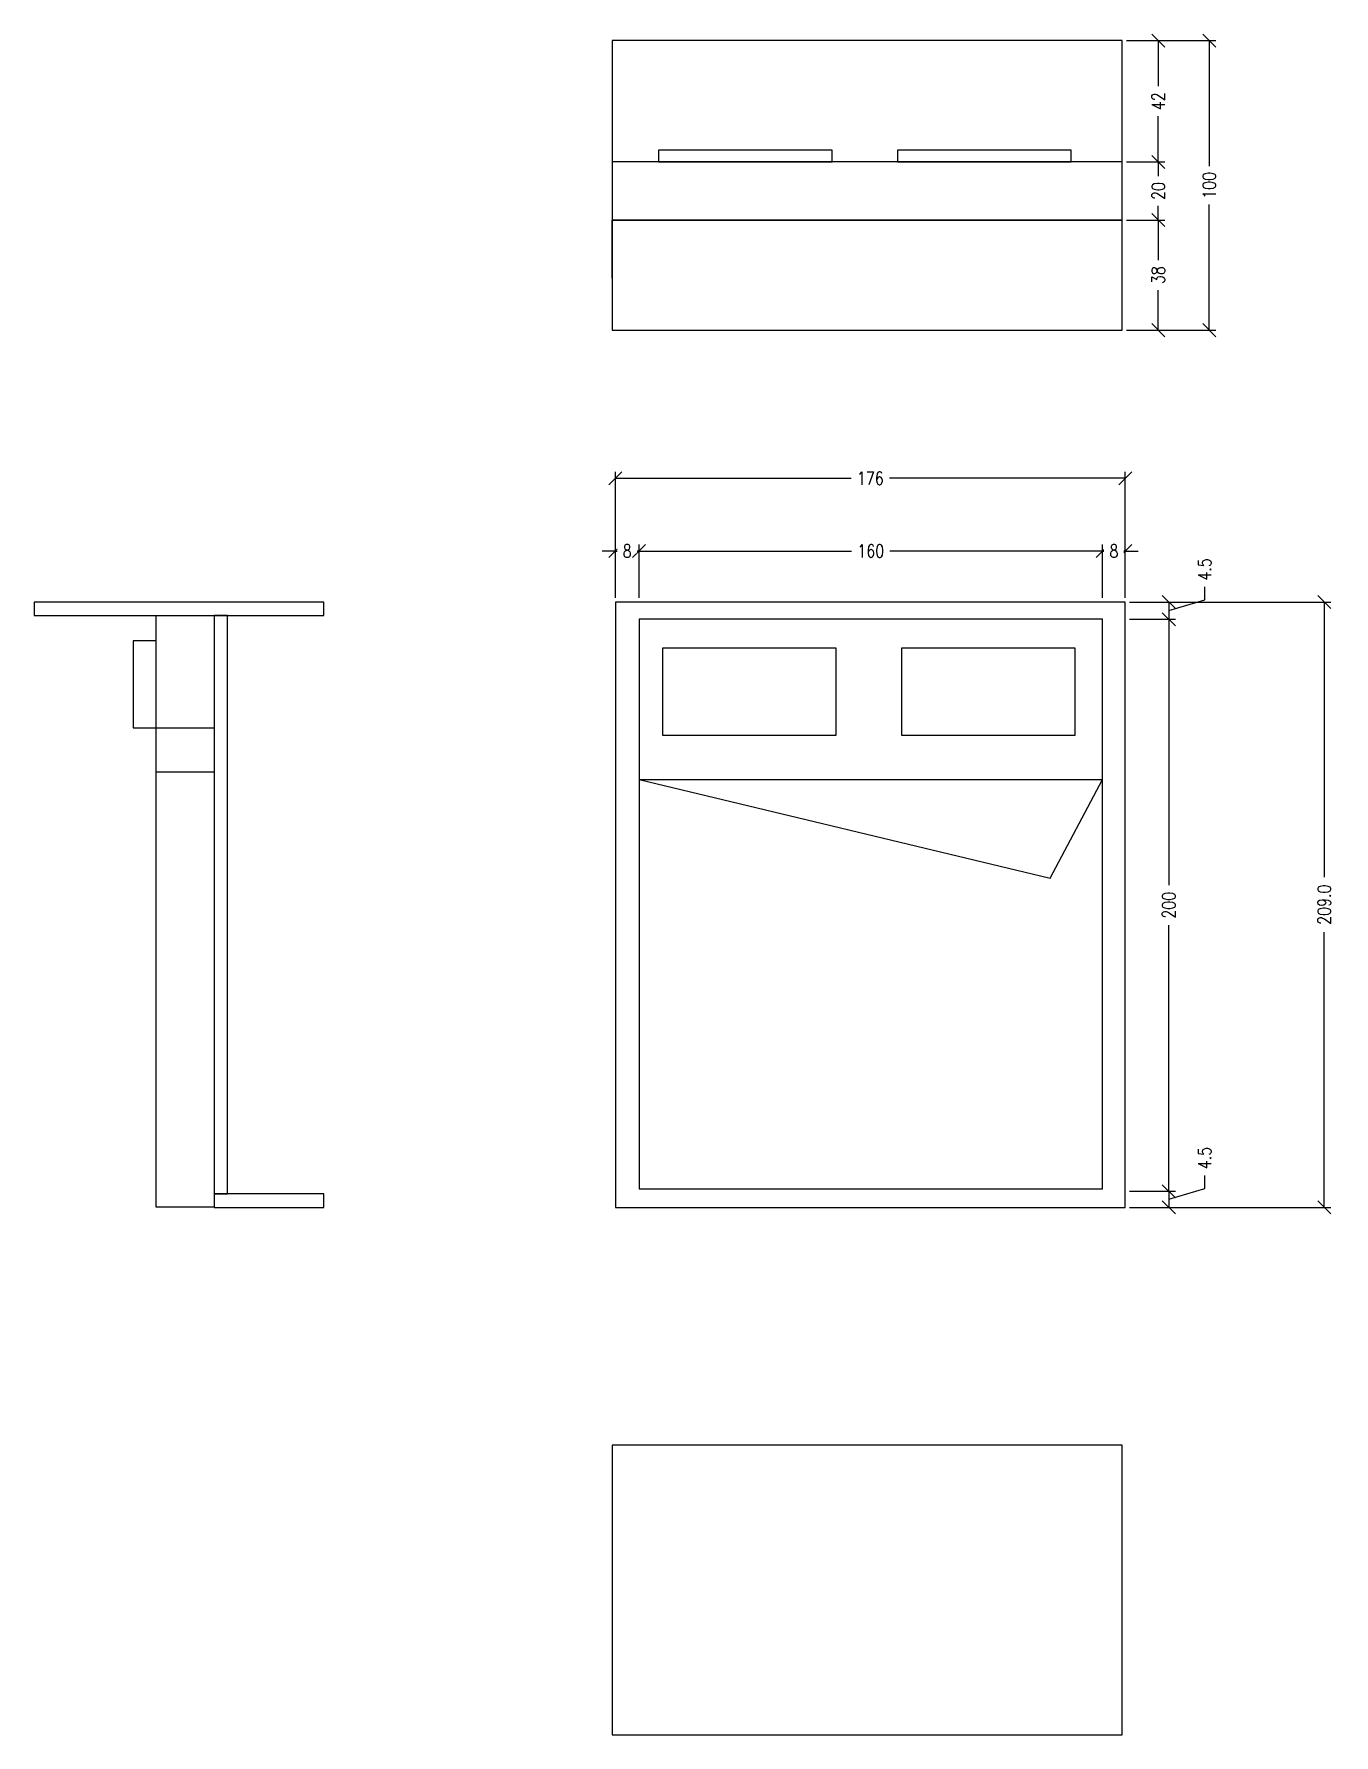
# Model space of a CAD drawing. Header units: millimetres. Extents: x -3423 to 18014, y 42 to 23746.
# Drawn here: x 157 to 605, y 42 to 629 of the extents above; entities that cross this region are included whole.
import ezdxf

# ---------------------------------------------------------------- set-up
doc = ezdxf.new("R2010")
doc.units = ezdxf.units.MM
doc.header["$MEASUREMENT"] = 0
doc.layers.add('Arredi', color=3, linetype='Continuous', lineweight=25)
doc.layers.add('quote', color=2, linetype='Continuous', lineweight=9)
doc.styles.add('E-ROMANS', font='romans.shx', dxfattribs={"width": 0.8})
doc.dimstyles.new('E-0050_TICK_18', dxfattribs={"dimscale": 0.001, "dimtxt": 90, "dimasz": 90, "dimexe": 45, "dimexo": 30, "dimgap": 45, "dimtad": 0, "dimzin": 0, "dimdsep": 46, "dimtxsty": 'E-ROMANS', "dimblk": 'OBLIQUE', "dimcen": 45, "dimclrd": 256, "dimclre": 256, "dimclrt": 256, "dimadec": 0, "dimazin": 0, "dimtfac": 1, "dimtmove": 1, "dimatfit": 3, "dimldrblk": 'OPEN90', "dimfxl": 1, "dimtfill": 1, "dimtolj": 1, "dimtzin": 0, "dimarcsym": 0})

# ---------------------------------------------------------------- blocks, each defined once
blk = doc.blocks.new('_Oblique')
at = {"color": 0, "linetype": 'ByBlock', "lineweight": -2}
blk.add_line((-0.5, -0.5), (0.5, 0.5), dxfattribs=at)
blk = doc.blocks.new('*D11')
at = {"layer": 'Defpoints', "color": 0, "transparency": 16777216}
for p in [(533.29, 433.35), (533.29, 427.39), (548.33, 427.39)]:
    blk.add_point(p, dxfattribs=at)
at = {"layer": 'quote', "lineweight": -2, "transparency": 16777216}
for p, q in [((560.71, 434.08), (560.71, 438.58)), ((534.79, 433.35), (550.58, 433.35)), ((548.33, 430.37), (560.71, 434.08)), ((548.33, 433.35), (548.33, 427.39)), ((534.79, 427.39), (550.58, 427.39))]:
    blk.add_line(p, q, dxfattribs=at)
at = {"layer": 'quote', "lineweight": -2, "transparency": 16777216, "xscale": 4.5, "yscale": 4.5, "zscale": 4.5}
for p, rotation in [((548.33, 433.35), 90), ((548.33, 427.39), 270)]:
    blk.add_blockref('_Oblique', p, dxfattribs=dict(at, rotation=rotation))
at = {"layer": 'quote', "transparency": 16777216, "insert": (560.71, 444.6), "char_height": 4.5, "attachment_point": 5, "rotation": 90, "style": 'E-ROMANS', "bg_fill": 3, "box_fill_scale": 1.25, "bg_fill_color": 256, "bg_fill_true_color": 13158600, "bg_fill_transparency": 0}
blk.add_mtext('\\A1;4.5', dxfattribs=at)
blk = doc.blocks.new('_Open90')
at = {"color": 0, "linetype": 'ByBlock', "lineweight": -2}
for p, q in [((0, 0), (-1, 0)), ((-0.5, 0.5), (0, 0)), ((0, 0), (-0.5, -0.5))]:
    blk.add_line(p, q, dxfattribs=at)
blk = doc.blocks.new('*D12')
at = {"layer": 'Defpoints', "color": 0, "transparency": 16777216}
for p in [(533.29, 427.39), (533.29, 229.93), (548.33, 229.93)]:
    blk.add_point(p, dxfattribs=at)
at = {"layer": 'quote', "lineweight": -2, "transparency": 16777216}
for p, q in [((534.79, 427.39), (550.58, 427.39)), ((548.33, 427.39), (548.33, 335.54)), ((548.33, 229.93), (548.33, 321.78)), ((534.79, 229.93), (550.58, 229.93))]:
    blk.add_line(p, q, dxfattribs=at)
at = {"layer": 'quote', "lineweight": -2, "transparency": 16777216, "xscale": 4.5, "yscale": 4.5, "zscale": 4.5}
for p, rotation in [((548.33, 427.39), 90), ((548.33, 229.93), 270)]:
    blk.add_blockref('_Oblique', p, dxfattribs=dict(at, rotation=rotation))
at = {"layer": 'quote', "transparency": 16777216, "insert": (548.33, 328.66), "char_height": 4.5, "attachment_point": 5, "rotation": 90, "style": 'E-ROMANS', "bg_fill": 3, "box_fill_scale": 1.25, "bg_fill_color": 256, "bg_fill_true_color": 13158600, "bg_fill_transparency": 0}
blk.add_mtext('\\A1;200', dxfattribs=at)
blk = doc.blocks.new('*D13')
at = {"layer": 'Defpoints', "color": 0, "transparency": 16777216}
for p in [(533.29, 229.93), (533.29, 224.35), (548.33, 224.35)]:
    blk.add_point(p, dxfattribs=at)
at = {"layer": 'quote', "lineweight": -2, "transparency": 16777216}
for p, q in [((560.71, 230.85), (560.71, 235.35)), ((534.79, 229.93), (550.58, 229.93)), ((548.33, 227.14), (560.71, 230.85)), ((548.33, 229.93), (548.33, 224.35)), ((534.79, 224.35), (550.58, 224.35))]:
    blk.add_line(p, q, dxfattribs=at)
at = {"layer": 'quote', "lineweight": -2, "transparency": 16777216, "xscale": 4.5, "yscale": 4.5, "zscale": 4.5}
for p, rotation in [((548.33, 229.93), 90), ((548.33, 224.35), 270)]:
    blk.add_blockref('_Oblique', p, dxfattribs=dict(at, rotation=rotation))
at = {"layer": 'quote', "transparency": 16777216, "insert": (560.71, 241.37), "char_height": 4.5, "attachment_point": 5, "rotation": 90, "style": 'E-ROMANS', "bg_fill": 3, "box_fill_scale": 1.25, "bg_fill_color": 256, "bg_fill_true_color": 13158600, "bg_fill_transparency": 0}
blk.add_mtext('\\A1;4.5', dxfattribs=at)
blk = doc.blocks.new('*D14')
at = {"layer": 'Defpoints', "color": 0, "transparency": 16777216}
for p in [(533.29, 433.35), (533.29, 224.35), (601.95, 224.35)]:
    blk.add_point(p, dxfattribs=at)
at = {"layer": 'quote', "lineweight": -2, "transparency": 16777216}
for p, q in [((534.79, 433.35), (604.2, 433.35)), ((601.95, 433.35), (601.95, 338.3)), ((601.95, 224.35), (601.95, 319.4)), ((534.79, 224.35), (604.2, 224.35))]:
    blk.add_line(p, q, dxfattribs=at)
at = {"layer": 'quote', "lineweight": -2, "transparency": 16777216, "xscale": 4.5, "yscale": 4.5, "zscale": 4.5}
for p, rotation in [((601.95, 433.35), 90), ((601.95, 224.35), 270)]:
    blk.add_blockref('_Oblique', p, dxfattribs=dict(at, rotation=rotation))
at = {"layer": 'quote', "transparency": 16777216, "insert": (601.95, 328.85), "char_height": 4.5, "attachment_point": 5, "rotation": 90, "style": 'E-ROMANS', "bg_fill": 3, "box_fill_scale": 1.25, "bg_fill_color": 256, "bg_fill_true_color": 13158600, "bg_fill_transparency": 0}
blk.add_mtext('\\A1;209.0', dxfattribs=at)
blk = doc.blocks.new('*D15')
at = {"layer": 'Defpoints', "color": 0, "transparency": 16777216}
for p in [(533.29, 476.06), (357.29, 433.35), (533.29, 433.35)]:
    blk.add_point(p, dxfattribs=at)
at = {"layer": 'quote', "lineweight": -2, "transparency": 16777216}
for p, q in [((357.29, 434.85), (357.29, 478.31)), ((357.29, 476.06), (438.67, 476.06)), ((533.29, 476.06), (451.91, 476.06)), ((533.29, 434.85), (533.29, 478.31))]:
    blk.add_line(p, q, dxfattribs=at)
at = {"layer": 'quote', "lineweight": -2, "transparency": 16777216, "xscale": 4.5, "yscale": 4.5, "zscale": 4.5, "rotation": 180}
blk.add_blockref('_Oblique', (357.29, 476.06), dxfattribs=at)
at = {"layer": 'quote', "lineweight": -2, "transparency": 16777216, "xscale": 4.5, "yscale": 4.5, "zscale": 4.5}
blk.add_blockref('_Oblique', (533.29, 476.06), dxfattribs=at)
at = {"layer": 'quote', "transparency": 16777216, "insert": (445.29, 476.06), "char_height": 4.5, "attachment_point": 5, "style": 'E-ROMANS', "bg_fill": 3, "box_fill_scale": 1.25, "bg_fill_color": 256, "bg_fill_true_color": 13158600, "bg_fill_transparency": 0}
blk.add_mtext('\\A1;176', dxfattribs=at)
blk = doc.blocks.new('*D16')
at = {"layer": 'Defpoints', "color": 0, "transparency": 16777216}
for p in [(357.29, 433.35), (365.45, 433.35)]:
    blk.add_point(p, dxfattribs=at)
at = {"layer": 'quote', "lineweight": -2, "transparency": 16777216}
for p, q in [((357.29, 434.85), (357.29, 453.21)), ((365.45, 434.85), (365.45, 453.21)), ((357.29, 450.96), (352.79, 450.96)), ((357.29, 450.96), (357.92, 450.96)), ((365.45, 450.96), (364.82, 450.96)), ((365.45, 450.96), (369.95, 450.96))]:
    blk.add_line(p, q, dxfattribs=at)
at = {"layer": 'quote', "lineweight": -2, "transparency": 16777216, "xscale": 4.5, "yscale": 4.5, "zscale": 4.5}
blk.add_blockref('_Oblique', (357.29, 450.96), dxfattribs=at)
at = {"layer": 'quote', "lineweight": -2, "transparency": 16777216, "xscale": 4.5, "yscale": 4.5, "zscale": 4.5, "rotation": 180}
blk.add_blockref('_Oblique', (365.45, 450.96), dxfattribs=at)
at = {"layer": 'quote', "transparency": 16777216, "insert": (361.37, 450.96), "char_height": 4.5, "attachment_point": 5, "style": 'E-ROMANS', "bg_fill": 3, "box_fill_scale": 1.25, "bg_fill_color": 256, "bg_fill_true_color": 13158600, "bg_fill_transparency": 0}
blk.add_mtext('\\A1;8', dxfattribs=at)
at = {"layer": 'Defpoints', "color": 0, "transparency": 16777216}
blk.add_point((365.45, 450.96), dxfattribs=at)
blk = doc.blocks.new('*D17')
at = {"layer": 'Defpoints', "color": 0, "transparency": 16777216}
for p in [(525.45, 450.96), (365.45, 433.35), (525.45, 433.35)]:
    blk.add_point(p, dxfattribs=at)
at = {"layer": 'quote', "lineweight": -2, "transparency": 16777216}
for p, q in [((365.45, 434.85), (365.45, 453.21)), ((525.45, 434.85), (525.45, 453.21)), ((365.45, 450.96), (438.82, 450.96)), ((525.45, 450.96), (452.07, 450.96))]:
    blk.add_line(p, q, dxfattribs=at)
at = {"layer": 'quote', "lineweight": -2, "transparency": 16777216, "xscale": 4.5, "yscale": 4.5, "zscale": 4.5, "rotation": 180}
blk.add_blockref('_Oblique', (365.45, 450.96), dxfattribs=at)
at = {"layer": 'quote', "lineweight": -2, "transparency": 16777216, "xscale": 4.5, "yscale": 4.5, "zscale": 4.5}
blk.add_blockref('_Oblique', (525.45, 450.96), dxfattribs=at)
at = {"layer": 'quote', "transparency": 16777216, "insert": (445.45, 450.96), "char_height": 4.5, "attachment_point": 5, "style": 'E-ROMANS', "bg_fill": 3, "box_fill_scale": 1.25, "bg_fill_color": 256, "bg_fill_true_color": 13158600, "bg_fill_transparency": 0}
blk.add_mtext('\\A1;160', dxfattribs=at)
blk = doc.blocks.new('*D18')
at = {"layer": 'Defpoints', "color": 0, "transparency": 16777216}
for p in [(525.45, 433.35), (533.29, 433.35)]:
    blk.add_point(p, dxfattribs=at)
at = {"layer": 'quote', "lineweight": -2, "transparency": 16777216}
for p, q in [((525.45, 434.85), (525.45, 453.21)), ((533.29, 434.85), (533.29, 453.21)), ((525.45, 450.96), (520.95, 450.96)), ((525.45, 450.96), (525.92, 450.96)), ((533.29, 450.96), (532.82, 450.96)), ((533.29, 450.96), (537.79, 450.96))]:
    blk.add_line(p, q, dxfattribs=at)
at = {"layer": 'quote', "lineweight": -2, "transparency": 16777216, "xscale": 4.5, "yscale": 4.5, "zscale": 4.5}
blk.add_blockref('_Oblique', (525.45, 450.96), dxfattribs=at)
at = {"layer": 'quote', "lineweight": -2, "transparency": 16777216, "xscale": 4.5, "yscale": 4.5, "zscale": 4.5, "rotation": 180}
blk.add_blockref('_Oblique', (533.29, 450.96), dxfattribs=at)
at = {"layer": 'quote', "transparency": 16777216, "insert": (529.37, 450.96), "char_height": 4.5, "attachment_point": 5, "style": 'E-ROMANS', "bg_fill": 3, "box_fill_scale": 1.25, "bg_fill_color": 256, "bg_fill_true_color": 13158600, "bg_fill_transparency": 0}
blk.add_mtext('\\A1;8', dxfattribs=at)
at = {"layer": 'Defpoints', "color": 0, "transparency": 16777216}
blk.add_point((533.29, 450.96), dxfattribs=at)
blk = doc.blocks.new('*D19')
at = {"layer": 'Defpoints', "color": 0, "transparency": 16777216}
for p in [(532.22, 627.2), (532.22, 527.2), (562.26, 527.2)]:
    blk.add_point(p, dxfattribs=at)
at = {"layer": 'quote', "lineweight": -2, "transparency": 16777216}
for p, q in [((533.72, 627.2), (564.51, 627.2)), ((562.26, 627.2), (562.26, 583.82)), ((562.26, 527.2), (562.26, 570.58)), ((533.72, 527.2), (564.51, 527.2))]:
    blk.add_line(p, q, dxfattribs=at)
at = {"layer": 'quote', "lineweight": -2, "transparency": 16777216, "xscale": 4.5, "yscale": 4.5, "zscale": 4.5}
for p, rotation in [((562.26, 627.2), 90), ((562.26, 527.2), 270)]:
    blk.add_blockref('_Oblique', p, dxfattribs=dict(at, rotation=rotation))
at = {"layer": 'quote', "transparency": 16777216, "insert": (562.26, 577.2), "char_height": 4.5, "attachment_point": 5, "rotation": 90, "style": 'E-ROMANS', "bg_fill": 3, "box_fill_scale": 1.25, "bg_fill_color": 256, "bg_fill_true_color": 13158600, "bg_fill_transparency": 0}
blk.add_mtext('\\A1;100', dxfattribs=at)
blk = doc.blocks.new('*D20')
at = {"layer": 'Defpoints', "color": 0, "transparency": 16777216}
for p in [(532.22, 627.2), (532.17, 585.29), (544.69, 585.29)]:
    blk.add_point(p, dxfattribs=at)
at = {"layer": 'quote', "lineweight": -2, "transparency": 16777216}
for p, q in [((533.72, 627.2), (546.94, 627.2)), ((544.69, 627.2), (544.69, 611.41)), ((544.69, 585.29), (544.69, 601.08)), ((533.67, 585.29), (546.94, 585.29))]:
    blk.add_line(p, q, dxfattribs=at)
at = {"layer": 'quote', "lineweight": -2, "transparency": 16777216, "xscale": 4.5, "yscale": 4.5, "zscale": 4.5}
for p, rotation in [((544.69, 627.2), 90), ((544.69, 585.29), 270)]:
    blk.add_blockref('_Oblique', p, dxfattribs=dict(at, rotation=rotation))
at = {"layer": 'quote', "transparency": 16777216, "insert": (544.69, 606.24), "char_height": 4.5, "attachment_point": 5, "rotation": 90, "style": 'E-ROMANS', "bg_fill": 3, "box_fill_scale": 1.25, "bg_fill_color": 256, "bg_fill_true_color": 13158600, "bg_fill_transparency": 0}
blk.add_mtext('\\A1;42', dxfattribs=at)
blk = doc.blocks.new('*D21')
at = {"layer": 'Defpoints', "color": 0, "transparency": 16777216}
for p in [(532.17, 585.29), (532.22, 565.2), (544.69, 565.2)]:
    blk.add_point(p, dxfattribs=at)
at = {"layer": 'quote', "lineweight": -2, "transparency": 16777216}
for p, q in [((533.67, 585.29), (546.94, 585.29)), ((544.69, 585.29), (544.69, 580.41)), ((544.69, 565.2), (544.69, 570.08)), ((533.72, 565.2), (546.94, 565.2))]:
    blk.add_line(p, q, dxfattribs=at)
at = {"layer": 'quote', "lineweight": -2, "transparency": 16777216, "xscale": 4.5, "yscale": 4.5, "zscale": 4.5}
for p, rotation in [((544.69, 585.29), 90), ((544.69, 565.2), 270)]:
    blk.add_blockref('_Oblique', p, dxfattribs=dict(at, rotation=rotation))
at = {"layer": 'quote', "transparency": 16777216, "insert": (544.69, 575.24), "char_height": 4.5, "attachment_point": 5, "rotation": 90, "style": 'E-ROMANS', "bg_fill": 3, "box_fill_scale": 1.25, "bg_fill_color": 256, "bg_fill_true_color": 13158600, "bg_fill_transparency": 0}
blk.add_mtext('\\A1;20', dxfattribs=at)
blk = doc.blocks.new('*D22')
at = {"layer": 'Defpoints', "color": 0, "transparency": 16777216}
for p in [(532.22, 565.2), (532.22, 527.2), (544.69, 527.2)]:
    blk.add_point(p, dxfattribs=at)
at = {"layer": 'quote', "lineweight": -2, "transparency": 16777216}
for p, q in [((533.72, 565.2), (546.94, 565.2)), ((544.69, 565.2), (544.69, 551.36)), ((544.69, 527.2), (544.69, 541.03)), ((533.72, 527.2), (546.94, 527.2))]:
    blk.add_line(p, q, dxfattribs=at)
at = {"layer": 'quote', "lineweight": -2, "transparency": 16777216, "xscale": 4.5, "yscale": 4.5, "zscale": 4.5}
for p, rotation in [((544.69, 565.2), 90), ((544.69, 527.2), 270)]:
    blk.add_blockref('_Oblique', p, dxfattribs=dict(at, rotation=rotation))
at = {"layer": 'quote', "transparency": 16777216, "insert": (544.69, 546.2), "char_height": 4.5, "attachment_point": 5, "rotation": 90, "style": 'E-ROMANS', "bg_fill": 3, "box_fill_scale": 1.25, "bg_fill_color": 256, "bg_fill_true_color": 13158600, "bg_fill_transparency": 0}
blk.add_mtext('\\A1;38', dxfattribs=at)

msp = doc.modelspace()

# ---------------------------------------------------------------- linework, layer by layer
at = {"layer": 'Arredi'}
for p, q in [((365.446, 372.118), (525.446, 372.118)), ((365.446, 372.118), (507.358, 338.029)), ((507.358, 338.029), (525.446, 372.118))]:
    msp.add_line(p, q, dxfattribs=at)
for points in [[(356.222, 627.199), (356.222, 527.199), (532.222, 527.199), (532.222, 627.199)], [(372.173, 585.289), (432.173, 585.289), (432.173, 589.334), (372.173, 589.334)], [(454.627, 585.289), (514.627, 585.289), (514.627, 589.334), (454.627, 589.334)], [(356.222, 565.199), (532.168, 565.199), (532.168, 585.289), (356.222, 585.289)], [(356.222, 527.199), (532.222, 527.199), (532.222, 565.199), (356.222, 565.199)], [(356.222, 565.199), (356.222, 565.199), (356.222, 545.199), (356.222, 545.199)], [(256.633, 433.346), (156.633, 433.346), (156.633, 428.67), (256.633, 428.67)], [(357.29, 433.346), (357.29, 224.346), (533.29, 224.346), (533.29, 433.346)], [(218.755, 224.382), (198.755, 224.382), (198.755, 428.67), (218.755, 428.67)], [(223.431, 229.021), (223.431, 428.67), (218.755, 428.67), (218.755, 229.021)], [(365.446, 427.393), (365.446, 230.732), (525.446, 230.732), (525.446, 427.393)], [(198.755, 419.917), (190.831, 419.917), (190.831, 389.917), (198.755, 389.917)], [(373.556, 387.381), (433.556, 387.381), (433.556, 417.381), (373.556, 417.381)], [(456.01, 387.381), (516.01, 387.381), (516.01, 417.381), (456.01, 417.381)], [(198.755, 389.917), (218.755, 389.917), (218.755, 374.653), (198.755, 374.653)], [(256.633, 229.021), (218.755, 229.021), (218.755, 224.346), (256.633, 224.346)], [(356.222, 142.198), (356.222, 42.198), (532.222, 42.198), (532.222, 142.198)]]:
    msp.add_lwpolyline(points, close=True, dxfattribs=at)

# ---------------------------------------------------------------- next in the draw order: dimensions: what is measured, and where the dimension line sits
at = {"layer": 'quote'}
for base, p1, p2, text, picture, middle in [((562.264, 527.199), (532.222, 627.199), (532.222, 527.199), '100', '*D19', (562.264, 577.199)), ((548.331, 427.393), (533.29, 433.346), (533.29, 427.393), '4.5', '*D11', (560.706, 440.832))]:
    dim = msp.add_linear_dim(base=base, p1=p1, p2=p2, angle=90, text=text, dimstyle='E-0050_TICK_18', override={"dimscale": 0.05}, dxfattribs=at)
    dim.commit()
    dim.dimension.update_dxf_attribs({"geometry": picture, "text_midpoint": middle})

# ---------------------------------------------------------------- next in the draw order: dimensions: what is measured, and where the dimension line sits
for base, p1, p2, text, picture, middle in [((544.688, 585.289), (532.222, 627.199), (532.168, 585.289), '42', '*D20', (544.688, 606.244)), ((548.331, 229.929), (533.29, 427.393), (533.29, 229.929), '200', '*D12', (548.331, 328.661))]:
    dim = msp.add_linear_dim(base=base, p1=p1, p2=p2, angle=90, text=text, dimstyle='E-0050_TICK_18', override={"dimscale": 0.05}, dxfattribs=at)
    dim.commit()
    dim.dimension.update_dxf_attribs({"geometry": picture, "text_midpoint": middle})

# ---------------------------------------------------------------- next in the draw order: dimensions: what is measured, and where the dimension line sits
for base, p1, p2, text, picture, middle in [((544.688, 565.199), (532.168, 585.289), (532.222, 565.199), '20', '*D21', (544.688, 575.244)), ((548.331, 224.346), (533.29, 229.929), (533.29, 224.346), '4.5', '*D13', (560.706, 237.6))]:
    dim = msp.add_linear_dim(base=base, p1=p1, p2=p2, angle=90, text=text, dimstyle='E-0050_TICK_18', override={"dimscale": 0.05}, dxfattribs=at)
    dim.commit()
    dim.dimension.update_dxf_attribs({"geometry": picture, "text_midpoint": middle})

# ---------------------------------------------------------------- next in the draw order: dimensions: what is measured, and where the dimension line sits
for base, p1, p2, text, picture, middle in [((544.688, 527.199), (532.222, 565.199), (532.222, 527.199), '38', '*D22', (544.688, 546.199)), ((601.948, 224.346), (533.29, 433.346), (533.29, 224.346), '209.0', '*D14', (601.948, 328.846))]:
    dim = msp.add_linear_dim(base=base, p1=p1, p2=p2, angle=90, text=text, dimstyle='E-0050_TICK_18', override={"dimscale": 0.05}, dxfattribs=at)
    dim.commit()
    dim.dimension.update_dxf_attribs({"geometry": picture, "text_midpoint": middle})

# ---------------------------------------------------------------- next in the draw order: dimensions: what is measured, and where the dimension line sits
dim = msp.add_linear_dim(base=(533.29, 476.062), p1=(357.29, 433.346), p2=(533.29, 433.346), text='176', dimstyle='E-0050_TICK_18', override={"dimscale": 0.05}, dxfattribs=at)
dim.commit()
dim.dimension.update_dxf_attribs({"geometry": '*D15', "text_midpoint": (445.29, 476.062)})

# ---------------------------------------------------------------- next in the draw order: dimensions: what is measured, and where the dimension line sits
dim = msp.add_linear_dim(base=(365.446, 450.958), p1=(357.29, 433.346), p2=(365.446, 433.346), text='8', dimstyle='E-0050_TICK_18', override={"dimscale": 0.05}, dxfattribs=at)
dim.commit()
dim.dimension.update_dxf_attribs({"geometry": '*D16', "text_midpoint": (361.368, 450.958)})

# ---------------------------------------------------------------- next in the draw order: dimensions: what is measured, and where the dimension line sits
dim = msp.add_linear_dim(base=(525.446, 450.958), p1=(365.446, 433.346), p2=(525.446, 433.346), text='160', dimstyle='E-0050_TICK_18', override={"dimscale": 0.05}, dxfattribs=at)
dim.commit()
dim.dimension.update_dxf_attribs({"geometry": '*D17', "text_midpoint": (445.446, 450.958)})

# ---------------------------------------------------------------- next in the draw order: dimensions: what is measured, and where the dimension line sits
dim = msp.add_linear_dim(base=(533.29, 450.958), p1=(525.446, 433.346), p2=(533.29, 433.346), text='8', dimstyle='E-0050_TICK_18', override={"dimscale": 0.05}, dxfattribs=at)
dim.commit()
dim.dimension.update_dxf_attribs({"geometry": '*D18', "text_midpoint": (529.368, 450.958)})

doc.saveas('drawing.dxf')
